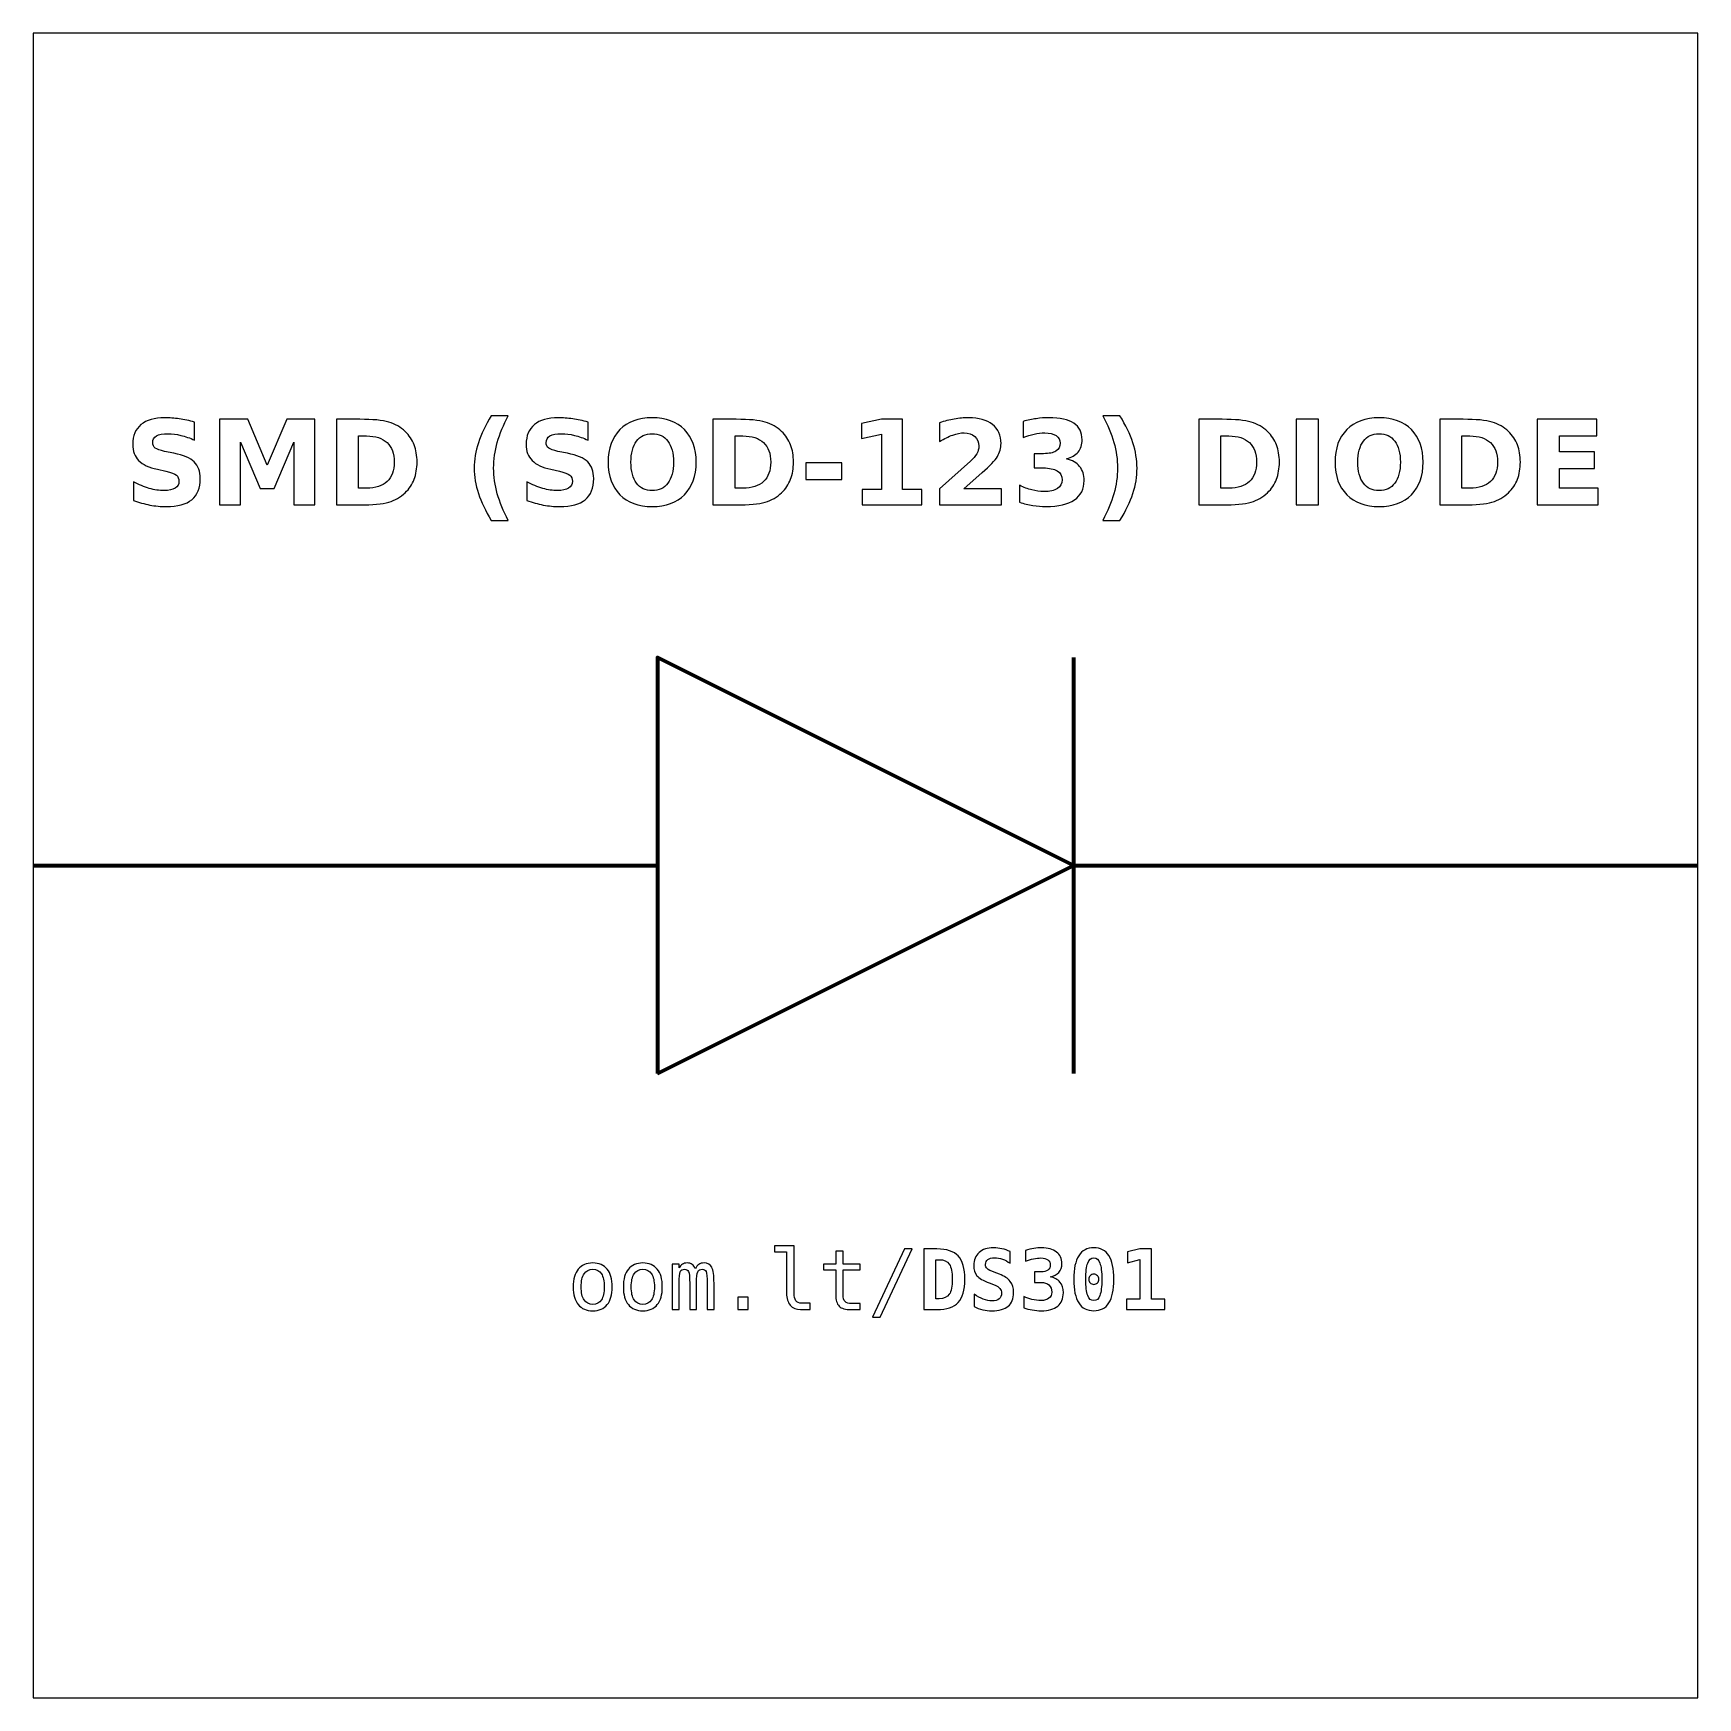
# Model space of a CAD drawing. Header units: centimetres. Extents: x -11.5 to -9.5, y -15.85 to -13.85.
import ezdxf

# ---------------------------------------------------------------- set-up
doc = ezdxf.new("R2010")
doc.units = ezdxf.units.CM
doc.header["$MEASUREMENT"] = 0
doc.layers.add('Layer 1', color=7, linetype='Continuous')

msp = doc.modelspace()

# ---------------------------------------------------------------- linework, layer by layer
at = {"layer": 'Layer 1', "color": 7}
msp.add_open_spline([(-11.5, -13.85), (-11.5, -13.85), (-9.5, -13.85), (-9.5, -13.85), (-9.5, -13.85), (-9.5, -13.85), (-9.5, -15.85), (-9.5, -15.85), (-9.5, -15.85), (-9.5, -15.85), (-11.5, -15.85), (-11.5, -15.85), (-11.5, -15.85), (-11.5, -15.85), (-11.5, -13.85), (-11.5, -13.85)], degree=3, knots=[0, 0, 0, 0, 0.25, 0.25, 0.25, 0.25, 0.5, 0.5, 0.5, 0.5, 0.75, 0.75, 0.75, 0.75, 1, 1, 1, 1], dxfattribs=at)
at = {"layer": 'Layer 1', "color": 250}
for points, knots in [([(-11.30613, -14.31709), (-11.30613, -14.31709), (-11.30613, -14.33884), (-11.30613, -14.33884), (-11.30613, -14.33884), (-11.31178, -14.33632), (-11.3173, -14.33442), (-11.32266, -14.33313), (-11.32266, -14.33313), (-11.32805, -14.33183), (-11.33313, -14.3312), (-11.3379, -14.3312), (-11.3379, -14.3312), (-11.34423, -14.3312), (-11.34893, -14.33207), (-11.35197, -14.33381), (-11.35197, -14.33381), (-11.355, -14.33557), (-11.35651, -14.33828), (-11.35651, -14.34195), (-11.35651, -14.34195), (-11.35651, -14.3447), (-11.3555, -14.34686), (-11.35345, -14.34839), (-11.35345, -14.34839), (-11.3514, -14.34992), (-11.34769, -14.35126), (-11.3423, -14.35236), (-11.3423, -14.35236), (-11.3423, -14.35236), (-11.33101, -14.35462), (-11.33101, -14.35462), (-11.33101, -14.35462), (-11.31956, -14.35693), (-11.31145, -14.36041), (-11.30663, -14.36511), (-11.30663, -14.36511), (-11.3018, -14.36979), (-11.29938, -14.37645), (-11.29938, -14.38508), (-11.29938, -14.38508), (-11.29938, -14.39644), (-11.30274, -14.40488), (-11.30947, -14.41041), (-11.30947, -14.41041), (-11.3162, -14.41593), (-11.32647, -14.41871), (-11.3403, -14.41871), (-11.3403, -14.41871), (-11.34684, -14.41871), (-11.35338, -14.4181), (-11.35994, -14.41685), (-11.35994, -14.41685), (-11.3665, -14.4156), (-11.37309, -14.41377), (-11.37965, -14.41135), (-11.37965, -14.41135), (-11.37965, -14.41135), (-11.37965, -14.38896), (-11.37965, -14.38896), (-11.37965, -14.38896), (-11.37309, -14.39244), (-11.36674, -14.39507), (-11.3606, -14.39684), (-11.3606, -14.39684), (-11.35446, -14.3986), (-11.34856, -14.39949), (-11.34287, -14.39949), (-11.34287, -14.39949), (-11.33708, -14.39949), (-11.33264, -14.39853), (-11.32956, -14.3966), (-11.32956, -14.3966), (-11.32647, -14.39467), (-11.32495, -14.39192), (-11.32495, -14.38832), (-11.32495, -14.38832), (-11.32495, -14.38512), (-11.32598, -14.38263), (-11.32807, -14.38089), (-11.32807, -14.38089), (-11.33017, -14.37915), (-11.33433, -14.37758), (-11.34059, -14.37621), (-11.34059, -14.37621), (-11.34059, -14.37621), (-11.35086, -14.37393), (-11.35086, -14.37393), (-11.35086, -14.37393), (-11.36114, -14.37172), (-11.36867, -14.36822), (-11.37342, -14.36339), (-11.37342, -14.36339), (-11.37817, -14.35857), (-11.38054, -14.35206), (-11.38054, -14.3439), (-11.38054, -14.3439), (-11.38054, -14.33364), (-11.37723, -14.32576), (-11.37062, -14.32026), (-11.37062, -14.32026), (-11.36401, -14.31473), (-11.35451, -14.31198), (-11.34209, -14.31198), (-11.34209, -14.31198), (-11.33645, -14.31198), (-11.33064, -14.31241), (-11.32466, -14.31325), (-11.32466, -14.31325), (-11.31869, -14.3141), (-11.31251, -14.31537), (-11.30613, -14.31709)], [0, 0, 0, 0, 0.0357143, 0.0357143, 0.0357143, 0.0357143, 0.0714286, 0.0714286, 0.0714286, 0.0714286, 0.1071429, 0.1071429, 0.1071429, 0.1071429, 0.1428571, 0.1428571, 0.1428571, 0.1428571, 0.1785714, 0.1785714, 0.1785714, 0.1785714, 0.2142857, 0.2142857, 0.2142857, 0.2142857, 0.25, 0.25, 0.25, 0.25, 0.2857143, 0.2857143, 0.2857143, 0.2857143, 0.3214286, 0.3214286, 0.3214286, 0.3214286, 0.3571429, 0.3571429, 0.3571429, 0.3571429, 0.3928571, 0.3928571, 0.3928571, 0.3928571, 0.4285714, 0.4285714, 0.4285714, 0.4285714, 0.4642857, 0.4642857, 0.4642857, 0.4642857, 0.5, 0.5, 0.5, 0.5, 0.5357143, 0.5357143, 0.5357143, 0.5357143, 0.5714286, 0.5714286, 0.5714286, 0.5714286, 0.6071429, 0.6071429, 0.6071429, 0.6071429, 0.6428571, 0.6428571, 0.6428571, 0.6428571, 0.6785714, 0.6785714, 0.6785714, 0.6785714, 0.7142857, 0.7142857, 0.7142857, 0.7142857, 0.75, 0.75, 0.75, 0.75, 0.7857143, 0.7857143, 0.7857143, 0.7857143, 0.8214286, 0.8214286, 0.8214286, 0.8214286, 0.8571429, 0.8571429, 0.8571429, 0.8571429, 0.8928571, 0.8928571, 0.8928571, 0.8928571, 0.9285714, 0.9285714, 0.9285714, 0.9285714, 0.9642857, 0.9642857, 0.9642857, 0.9642857, 1, 1, 1, 1]), ([(-11.2761, -14.31384), (-11.2761, -14.31384), (-11.24235, -14.31384), (-11.24235, -14.31384), (-11.24235, -14.31384), (-11.24235, -14.31384), (-11.2189, -14.3689), (-11.2189, -14.3689), (-11.2189, -14.3689), (-11.2189, -14.3689), (-11.19534, -14.31384), (-11.19534, -14.31384), (-11.19534, -14.31384), (-11.19534, -14.31384), (-11.16166, -14.31384), (-11.16166, -14.31384), (-11.16166, -14.31384), (-11.16166, -14.31384), (-11.16166, -14.41671), (-11.16166, -14.41671), (-11.16166, -14.41671), (-11.16166, -14.41671), (-11.18673, -14.41671), (-11.18673, -14.41671), (-11.18673, -14.41671), (-11.18673, -14.41671), (-11.18673, -14.34147), (-11.18673, -14.34147), (-11.18673, -14.34147), (-11.18673, -14.34147), (-11.21044, -14.39693), (-11.21044, -14.39693), (-11.21044, -14.39693), (-11.21044, -14.39693), (-11.22725, -14.39693), (-11.22725, -14.39693), (-11.22725, -14.39693), (-11.22725, -14.39693), (-11.25096, -14.34147), (-11.25096, -14.34147), (-11.25096, -14.34147), (-11.25096, -14.34147), (-11.25096, -14.41671), (-11.25096, -14.41671), (-11.25096, -14.41671), (-11.25096, -14.41671), (-11.2761, -14.41671), (-11.2761, -14.41671), (-11.2761, -14.41671), (-11.2761, -14.41671), (-11.2761, -14.31384), (-11.2761, -14.31384)], [0, 0, 0, 0, 0.0769231, 0.0769231, 0.0769231, 0.0769231, 0.1538462, 0.1538462, 0.1538462, 0.1538462, 0.2307692, 0.2307692, 0.2307692, 0.2307692, 0.3076923, 0.3076923, 0.3076923, 0.3076923, 0.3846154, 0.3846154, 0.3846154, 0.3846154, 0.4615385, 0.4615385, 0.4615385, 0.4615385, 0.5384615, 0.5384615, 0.5384615, 0.5384615, 0.6153846, 0.6153846, 0.6153846, 0.6153846, 0.6923077, 0.6923077, 0.6923077, 0.6923077, 0.7692308, 0.7692308, 0.7692308, 0.7692308, 0.8461538, 0.8461538, 0.8461538, 0.8461538, 0.9230769, 0.9230769, 0.9230769, 0.9230769, 1, 1, 1, 1]), ([(-11.13567, -14.31384), (-11.13567, -14.31384), (-11.10768, -14.31384), (-11.10768, -14.31384), (-11.10768, -14.31384), (-11.09207, -14.31384), (-11.08045, -14.31495), (-11.07281, -14.31718), (-11.07281, -14.31718), (-11.06516, -14.31941), (-11.0586, -14.32318), (-11.05312, -14.32852), (-11.05312, -14.32852), (-11.0483, -14.33315), (-11.04473, -14.33851), (-11.04237, -14.34458), (-11.04237, -14.34458), (-11.04005, -14.35062), (-11.03887, -14.35749), (-11.03887, -14.36518), (-11.03887, -14.36518), (-11.03887, -14.37294), (-11.04005, -14.37986), (-11.04237, -14.38595), (-11.04237, -14.38595), (-11.04473, -14.39204), (-11.0483, -14.3974), (-11.05312, -14.40203), (-11.05312, -14.40203), (-11.05865, -14.40737), (-11.06526, -14.41114), (-11.07297, -14.41337), (-11.07297, -14.41337), (-11.08069, -14.4156), (-11.09226, -14.41671), (-11.10768, -14.41671), (-11.10768, -14.41671), (-11.10768, -14.41671), (-11.13567, -14.41671), (-11.13567, -14.41671), (-11.13567, -14.41671), (-11.13567, -14.41671), (-11.13567, -14.31384), (-11.13567, -14.31384)], [0, 0, 0, 0, 0.0909091, 0.0909091, 0.0909091, 0.0909091, 0.1818182, 0.1818182, 0.1818182, 0.1818182, 0.2727273, 0.2727273, 0.2727273, 0.2727273, 0.3636364, 0.3636364, 0.3636364, 0.3636364, 0.4545455, 0.4545455, 0.4545455, 0.4545455, 0.5454545, 0.5454545, 0.5454545, 0.5454545, 0.6363636, 0.6363636, 0.6363636, 0.6363636, 0.7272727, 0.7272727, 0.7272727, 0.7272727, 0.8181818, 0.8181818, 0.8181818, 0.8181818, 0.9090909, 0.9090909, 0.9090909, 0.9090909, 1, 1, 1, 1]), ([(-10.92918, -14.43531), (-10.92918, -14.43531), (-10.94964, -14.43531), (-10.94964, -14.43531), (-10.94964, -14.43531), (-10.95667, -14.42398), (-10.96187, -14.41318), (-10.96521, -14.40295), (-10.96521, -14.40295), (-10.96857, -14.39274), (-10.97024, -14.38261), (-10.97024, -14.37254), (-10.97024, -14.37254), (-10.97024, -14.36248), (-10.96855, -14.35229), (-10.96519, -14.34199), (-10.96519, -14.34199), (-10.9618, -14.33167), (-10.95663, -14.3209), (-10.94964, -14.30963), (-10.94964, -14.30963), (-10.94964, -14.30963), (-10.92918, -14.30963), (-10.92918, -14.30963), (-10.92918, -14.30963), (-10.93506, -14.32052), (-10.93946, -14.33117), (-10.9424, -14.34157), (-10.9424, -14.34157), (-10.94534, -14.35196), (-10.94682, -14.36224), (-10.94682, -14.3724), (-10.94682, -14.3724), (-10.94682, -14.38256), (-10.94536, -14.39284), (-10.94245, -14.40328), (-10.94245, -14.40328), (-10.93953, -14.4137), (-10.93511, -14.42438), (-10.92918, -14.43531)], [0, 0, 0, 0, 0.1, 0.1, 0.1, 0.1, 0.2, 0.2, 0.2, 0.2, 0.3, 0.3, 0.3, 0.3, 0.4, 0.4, 0.4, 0.4, 0.5, 0.5, 0.5, 0.5, 0.6, 0.6, 0.6, 0.6, 0.7, 0.7, 0.7, 0.7, 0.8, 0.8, 0.8, 0.8, 0.9, 0.9, 0.9, 0.9, 1, 1, 1, 1]), ([(-10.83334, -14.31709), (-10.83334, -14.31709), (-10.83334, -14.33884), (-10.83334, -14.33884), (-10.83334, -14.33884), (-10.83899, -14.33632), (-10.84451, -14.33442), (-10.84987, -14.33313), (-10.84987, -14.33313), (-10.85526, -14.33183), (-10.86034, -14.3312), (-10.86511, -14.3312), (-10.86511, -14.3312), (-10.87144, -14.3312), (-10.87614, -14.33207), (-10.87918, -14.33381), (-10.87918, -14.33381), (-10.88221, -14.33557), (-10.88372, -14.33828), (-10.88372, -14.34195), (-10.88372, -14.34195), (-10.88372, -14.3447), (-10.88271, -14.34686), (-10.88066, -14.34839), (-10.88066, -14.34839), (-10.87861, -14.34992), (-10.8749, -14.35126), (-10.86951, -14.35236), (-10.86951, -14.35236), (-10.86951, -14.35236), (-10.85822, -14.35462), (-10.85822, -14.35462), (-10.85822, -14.35462), (-10.84677, -14.35693), (-10.83866, -14.36041), (-10.83384, -14.36511), (-10.83384, -14.36511), (-10.82901, -14.36979), (-10.82659, -14.37645), (-10.82659, -14.38508), (-10.82659, -14.38508), (-10.82659, -14.39644), (-10.82995, -14.40488), (-10.83668, -14.41041), (-10.83668, -14.41041), (-10.84341, -14.41593), (-10.85368, -14.41871), (-10.86751, -14.41871), (-10.86751, -14.41871), (-10.87405, -14.41871), (-10.88059, -14.4181), (-10.88715, -14.41685), (-10.88715, -14.41685), (-10.89371, -14.4156), (-10.9003, -14.41377), (-10.90686, -14.41135), (-10.90686, -14.41135), (-10.90686, -14.41135), (-10.90686, -14.38896), (-10.90686, -14.38896), (-10.90686, -14.38896), (-10.9003, -14.39244), (-10.89395, -14.39507), (-10.88781, -14.39684), (-10.88781, -14.39684), (-10.88167, -14.3986), (-10.87577, -14.39949), (-10.87008, -14.39949), (-10.87008, -14.39949), (-10.86429, -14.39949), (-10.85985, -14.39853), (-10.85677, -14.3966), (-10.85677, -14.3966), (-10.85368, -14.39467), (-10.85216, -14.39192), (-10.85216, -14.38832), (-10.85216, -14.38832), (-10.85216, -14.38512), (-10.85319, -14.38263), (-10.85528, -14.38089), (-10.85528, -14.38089), (-10.85738, -14.37915), (-10.86154, -14.37758), (-10.8678, -14.37621), (-10.8678, -14.37621), (-10.8678, -14.37621), (-10.87807, -14.37393), (-10.87807, -14.37393), (-10.87807, -14.37393), (-10.88835, -14.37172), (-10.89588, -14.36822), (-10.90063, -14.36339), (-10.90063, -14.36339), (-10.90538, -14.35857), (-10.90775, -14.35206), (-10.90775, -14.3439), (-10.90775, -14.3439), (-10.90775, -14.33364), (-10.90444, -14.32576), (-10.89783, -14.32026), (-10.89783, -14.32026), (-10.89122, -14.31473), (-10.88172, -14.31198), (-10.8693, -14.31198), (-10.8693, -14.31198), (-10.86366, -14.31198), (-10.85785, -14.31241), (-10.85187, -14.31325), (-10.85187, -14.31325), (-10.8459, -14.3141), (-10.83972, -14.31537), (-10.83334, -14.31709)], [0, 0, 0, 0, 0.0357143, 0.0357143, 0.0357143, 0.0357143, 0.0714286, 0.0714286, 0.0714286, 0.0714286, 0.1071429, 0.1071429, 0.1071429, 0.1071429, 0.1428571, 0.1428571, 0.1428571, 0.1428571, 0.1785714, 0.1785714, 0.1785714, 0.1785714, 0.2142857, 0.2142857, 0.2142857, 0.2142857, 0.25, 0.25, 0.25, 0.25, 0.2857143, 0.2857143, 0.2857143, 0.2857143, 0.3214286, 0.3214286, 0.3214286, 0.3214286, 0.3571429, 0.3571429, 0.3571429, 0.3571429, 0.3928571, 0.3928571, 0.3928571, 0.3928571, 0.4285714, 0.4285714, 0.4285714, 0.4285714, 0.4642857, 0.4642857, 0.4642857, 0.4642857, 0.5, 0.5, 0.5, 0.5, 0.5357143, 0.5357143, 0.5357143, 0.5357143, 0.5714286, 0.5714286, 0.5714286, 0.5714286, 0.6071429, 0.6071429, 0.6071429, 0.6071429, 0.6428571, 0.6428571, 0.6428571, 0.6428571, 0.6785714, 0.6785714, 0.6785714, 0.6785714, 0.7142857, 0.7142857, 0.7142857, 0.7142857, 0.75, 0.75, 0.75, 0.75, 0.7857143, 0.7857143, 0.7857143, 0.7857143, 0.8214286, 0.8214286, 0.8214286, 0.8214286, 0.8571429, 0.8571429, 0.8571429, 0.8571429, 0.8928571, 0.8928571, 0.8928571, 0.8928571, 0.9285714, 0.9285714, 0.9285714, 0.9285714, 0.9642857, 0.9642857, 0.9642857, 0.9642857, 1, 1, 1, 1]), ([(-10.75632, -14.31198), (-10.73979, -14.31198), (-10.72683, -14.31671), (-10.71747, -14.32619), (-10.71747, -14.32619), (-10.70809, -14.33564), (-10.70341, -14.34869), (-10.70341, -14.36537), (-10.70341, -14.36537), (-10.70341, -14.382), (-10.70809, -14.39505), (-10.71747, -14.4045), (-10.71747, -14.4045), (-10.72683, -14.41398), (-10.73979, -14.41871), (-10.75632, -14.41871), (-10.75632, -14.41871), (-10.77281, -14.41871), (-10.78574, -14.41398), (-10.79515, -14.4045), (-10.79515, -14.4045), (-10.80453, -14.39505), (-10.80924, -14.382), (-10.80924, -14.36537), (-10.80924, -14.36537), (-10.80924, -14.34869), (-10.80453, -14.33564), (-10.79515, -14.32619), (-10.79515, -14.32619), (-10.78574, -14.31671), (-10.77281, -14.31198), (-10.75632, -14.31198)], [0, 0, 0, 0, 0.125, 0.125, 0.125, 0.125, 0.25, 0.25, 0.25, 0.25, 0.375, 0.375, 0.375, 0.375, 0.5, 0.5, 0.5, 0.5, 0.625, 0.625, 0.625, 0.625, 0.75, 0.75, 0.75, 0.75, 0.875, 0.875, 0.875, 0.875, 1, 1, 1, 1]), ([(-10.68334, -14.31384), (-10.68334, -14.31384), (-10.65535, -14.31384), (-10.65535, -14.31384), (-10.65535, -14.31384), (-10.63974, -14.31384), (-10.62812, -14.31495), (-10.62048, -14.31718), (-10.62048, -14.31718), (-10.61283, -14.31941), (-10.60627, -14.32318), (-10.60079, -14.32852), (-10.60079, -14.32852), (-10.59597, -14.33315), (-10.5924, -14.33851), (-10.59004, -14.34458), (-10.59004, -14.34458), (-10.58772, -14.35062), (-10.58654, -14.35749), (-10.58654, -14.36518), (-10.58654, -14.36518), (-10.58654, -14.37294), (-10.58772, -14.37986), (-10.59004, -14.38595), (-10.59004, -14.38595), (-10.5924, -14.39204), (-10.59597, -14.3974), (-10.60079, -14.40203), (-10.60079, -14.40203), (-10.60632, -14.40737), (-10.61293, -14.41114), (-10.62064, -14.41337), (-10.62064, -14.41337), (-10.62836, -14.4156), (-10.63993, -14.41671), (-10.65535, -14.41671), (-10.65535, -14.41671), (-10.65535, -14.41671), (-10.68334, -14.41671), (-10.68334, -14.41671), (-10.68334, -14.41671), (-10.68334, -14.41671), (-10.68334, -14.31384), (-10.68334, -14.31384)], [0, 0, 0, 0, 0.0909091, 0.0909091, 0.0909091, 0.0909091, 0.1818182, 0.1818182, 0.1818182, 0.1818182, 0.2727273, 0.2727273, 0.2727273, 0.2727273, 0.3636364, 0.3636364, 0.3636364, 0.3636364, 0.4545455, 0.4545455, 0.4545455, 0.4545455, 0.5454545, 0.5454545, 0.5454545, 0.5454545, 0.6363636, 0.6363636, 0.6363636, 0.6363636, 0.7272727, 0.7272727, 0.7272727, 0.7272727, 0.8181818, 0.8181818, 0.8181818, 0.8181818, 0.9090909, 0.9090909, 0.9090909, 0.9090909, 1, 1, 1, 1]), ([(-10.50409, -14.39839), (-10.50409, -14.39839), (-10.48066, -14.39839), (-10.48066, -14.39839), (-10.48066, -14.39839), (-10.48066, -14.39839), (-10.48066, -14.3319), (-10.48066, -14.3319), (-10.48066, -14.3319), (-10.48066, -14.3319), (-10.5047, -14.33687), (-10.5047, -14.33687), (-10.5047, -14.33687), (-10.5047, -14.33687), (-10.5047, -14.3188), (-10.5047, -14.3188), (-10.5047, -14.3188), (-10.5047, -14.3188), (-10.4808, -14.31384), (-10.4808, -14.31384), (-10.4808, -14.31384), (-10.4808, -14.31384), (-10.45559, -14.31384), (-10.45559, -14.31384), (-10.45559, -14.31384), (-10.45559, -14.31384), (-10.45559, -14.39839), (-10.45559, -14.39839), (-10.45559, -14.39839), (-10.45559, -14.39839), (-10.43217, -14.39839), (-10.43217, -14.39839), (-10.43217, -14.39839), (-10.43217, -14.39839), (-10.43217, -14.41671), (-10.43217, -14.41671), (-10.43217, -14.41671), (-10.43217, -14.41671), (-10.50409, -14.41671), (-10.50409, -14.41671), (-10.50409, -14.41671), (-10.50409, -14.41671), (-10.50409, -14.39839), (-10.50409, -14.39839)], [0, 0, 0, 0, 0.0909091, 0.0909091, 0.0909091, 0.0909091, 0.1818182, 0.1818182, 0.1818182, 0.1818182, 0.2727273, 0.2727273, 0.2727273, 0.2727273, 0.3636364, 0.3636364, 0.3636364, 0.3636364, 0.4545455, 0.4545455, 0.4545455, 0.4545455, 0.5454545, 0.5454545, 0.5454545, 0.5454545, 0.6363636, 0.6363636, 0.6363636, 0.6363636, 0.7272727, 0.7272727, 0.7272727, 0.7272727, 0.8181818, 0.8181818, 0.8181818, 0.8181818, 0.9090909, 0.9090909, 0.9090909, 0.9090909, 1, 1, 1, 1]), ([(-10.38177, -14.39721), (-10.38177, -14.39721), (-10.33649, -14.39721), (-10.33649, -14.39721), (-10.33649, -14.39721), (-10.33649, -14.39721), (-10.33649, -14.41671), (-10.33649, -14.41671), (-10.33649, -14.41671), (-10.33649, -14.41671), (-10.41126, -14.41671), (-10.41126, -14.41671), (-10.41126, -14.41671), (-10.41126, -14.41671), (-10.41126, -14.39721), (-10.41126, -14.39721), (-10.41126, -14.39721), (-10.41126, -14.39721), (-10.3737, -14.36408), (-10.3737, -14.36408), (-10.3737, -14.36408), (-10.37034, -14.36104), (-10.36787, -14.35808), (-10.36627, -14.35519), (-10.36627, -14.35519), (-10.36465, -14.35229), (-10.36385, -14.34928), (-10.36385, -14.34615), (-10.36385, -14.34615), (-10.36385, -14.34133), (-10.36547, -14.33745), (-10.36871, -14.33451), (-10.36871, -14.33451), (-10.37194, -14.33157), (-10.37624, -14.33012), (-10.38163, -14.33012), (-10.38163, -14.33012), (-10.38576, -14.33012), (-10.39028, -14.33101), (-10.3952, -14.33277), (-10.3952, -14.33277), (-10.40011, -14.33454), (-10.40538, -14.33717), (-10.41098, -14.34065), (-10.41098, -14.34065), (-10.41098, -14.34065), (-10.41098, -14.31805), (-10.41098, -14.31805), (-10.41098, -14.31805), (-10.405, -14.31608), (-10.3991, -14.31457), (-10.39327, -14.31354), (-10.39327, -14.31354), (-10.38743, -14.3125), (-10.38172, -14.31198), (-10.3761, -14.31198), (-10.3761, -14.31198), (-10.3638, -14.31198), (-10.35423, -14.31469), (-10.34741, -14.32012), (-10.34741, -14.32012), (-10.34059, -14.32553), (-10.33718, -14.33308), (-10.33718, -14.34279), (-10.33718, -14.34279), (-10.33718, -14.34839), (-10.33863, -14.35361), (-10.34153, -14.35846), (-10.34153, -14.35846), (-10.34442, -14.3633), (-10.35051, -14.36979), (-10.35978, -14.37793), (-10.35978, -14.37793), (-10.35978, -14.37793), (-10.38177, -14.39721), (-10.38177, -14.39721)], [0, 0, 0, 0, 0.0526316, 0.0526316, 0.0526316, 0.0526316, 0.1052632, 0.1052632, 0.1052632, 0.1052632, 0.1578947, 0.1578947, 0.1578947, 0.1578947, 0.2105263, 0.2105263, 0.2105263, 0.2105263, 0.2631579, 0.2631579, 0.2631579, 0.2631579, 0.3157895, 0.3157895, 0.3157895, 0.3157895, 0.3684211, 0.3684211, 0.3684211, 0.3684211, 0.4210526, 0.4210526, 0.4210526, 0.4210526, 0.4736842, 0.4736842, 0.4736842, 0.4736842, 0.5263158, 0.5263158, 0.5263158, 0.5263158, 0.5789474, 0.5789474, 0.5789474, 0.5789474, 0.6315789, 0.6315789, 0.6315789, 0.6315789, 0.6842105, 0.6842105, 0.6842105, 0.6842105, 0.7368421, 0.7368421, 0.7368421, 0.7368421, 0.7894737, 0.7894737, 0.7894737, 0.7894737, 0.8421053, 0.8421053, 0.8421053, 0.8421053, 0.8947368, 0.8947368, 0.8947368, 0.8947368, 0.9473684, 0.9473684, 0.9473684, 0.9473684, 1, 1, 1, 1]), ([(-10.25851, -14.36123), (-10.25159, -14.36302), (-10.2463, -14.36615), (-10.2427, -14.37057), (-10.2427, -14.37057), (-10.2391, -14.37501), (-10.23729, -14.38063), (-10.23729, -14.38748), (-10.23729, -14.38748), (-10.23729, -14.39768), (-10.2412, -14.40544), (-10.249, -14.41076), (-10.249, -14.41076), (-10.25681, -14.41605), (-10.2682, -14.41871), (-10.28318, -14.41871), (-10.28318, -14.41871), (-10.28847, -14.41871), (-10.29376, -14.41829), (-10.29908, -14.41744), (-10.29908, -14.41744), (-10.30437, -14.41659), (-10.30961, -14.4153), (-10.31481, -14.41361), (-10.31481, -14.41361), (-10.31481, -14.41361), (-10.31481, -14.39314), (-10.31481, -14.39314), (-10.31481, -14.39314), (-10.30985, -14.39561), (-10.30493, -14.3975), (-10.30004, -14.39877), (-10.30004, -14.39877), (-10.29515, -14.40001), (-10.29033, -14.40065), (-10.2856, -14.40065), (-10.2856, -14.40065), (-10.27857, -14.40065), (-10.27318, -14.39942), (-10.26944, -14.397), (-10.26944, -14.397), (-10.2657, -14.39456), (-10.26382, -14.39108), (-10.26382, -14.38651), (-10.26382, -14.38651), (-10.26382, -14.38183), (-10.26575, -14.37828), (-10.26958, -14.37588), (-10.26958, -14.37588), (-10.27342, -14.37346), (-10.27908, -14.37226), (-10.28656, -14.37226), (-10.28656, -14.37226), (-10.28656, -14.37226), (-10.29717, -14.37226), (-10.29717, -14.37226), (-10.29717, -14.37226), (-10.29717, -14.37226), (-10.29717, -14.35516), (-10.29717, -14.35516), (-10.29717, -14.35516), (-10.29717, -14.35516), (-10.28602, -14.35516), (-10.28602, -14.35516), (-10.28602, -14.35516), (-10.27934, -14.35516), (-10.2744, -14.35413), (-10.27114, -14.35203), (-10.27114, -14.35203), (-10.26787, -14.34994), (-10.26624, -14.34677), (-10.26624, -14.34251), (-10.26624, -14.34251), (-10.26624, -14.33856), (-10.26782, -14.3355), (-10.27099, -14.33336), (-10.27099, -14.33336), (-10.27417, -14.3312), (-10.27864, -14.33012), (-10.28442, -14.33012), (-10.28442, -14.33012), (-10.2887, -14.33012), (-10.29301, -14.33059), (-10.29738, -14.33155), (-10.29738, -14.33155), (-10.30173, -14.33251), (-10.30606, -14.33395), (-10.31039, -14.33583), (-10.31039, -14.33583), (-10.31039, -14.33583), (-10.31039, -14.3164), (-10.31039, -14.3164), (-10.31039, -14.3164), (-10.30514, -14.31492), (-10.29997, -14.31382), (-10.29482, -14.31309), (-10.29482, -14.31309), (-10.28967, -14.31236), (-10.28464, -14.31198), (-10.27967, -14.31198), (-10.27967, -14.31198), (-10.26631, -14.31198), (-10.2563, -14.31417), (-10.24966, -14.31857), (-10.24966, -14.31857), (-10.24303, -14.32294), (-10.23972, -14.32955), (-10.23972, -14.33837), (-10.23972, -14.33837), (-10.23972, -14.34437), (-10.24129, -14.34931), (-10.24447, -14.35314), (-10.24447, -14.35314), (-10.24764, -14.35697), (-10.25232, -14.35968), (-10.25851, -14.36123)], [0, 0, 0, 0, 0.0344828, 0.0344828, 0.0344828, 0.0344828, 0.0689655, 0.0689655, 0.0689655, 0.0689655, 0.1034483, 0.1034483, 0.1034483, 0.1034483, 0.137931, 0.137931, 0.137931, 0.137931, 0.1724138, 0.1724138, 0.1724138, 0.1724138, 0.2068966, 0.2068966, 0.2068966, 0.2068966, 0.2413793, 0.2413793, 0.2413793, 0.2413793, 0.2758621, 0.2758621, 0.2758621, 0.2758621, 0.3103448, 0.3103448, 0.3103448, 0.3103448, 0.3448276, 0.3448276, 0.3448276, 0.3448276, 0.3793103, 0.3793103, 0.3793103, 0.3793103, 0.4137931, 0.4137931, 0.4137931, 0.4137931, 0.4482759, 0.4482759, 0.4482759, 0.4482759, 0.4827586, 0.4827586, 0.4827586, 0.4827586, 0.5172414, 0.5172414, 0.5172414, 0.5172414, 0.5517241, 0.5517241, 0.5517241, 0.5517241, 0.5862069, 0.5862069, 0.5862069, 0.5862069, 0.6206897, 0.6206897, 0.6206897, 0.6206897, 0.6551724, 0.6551724, 0.6551724, 0.6551724, 0.6896552, 0.6896552, 0.6896552, 0.6896552, 0.7241379, 0.7241379, 0.7241379, 0.7241379, 0.7586207, 0.7586207, 0.7586207, 0.7586207, 0.7931034, 0.7931034, 0.7931034, 0.7931034, 0.8275862, 0.8275862, 0.8275862, 0.8275862, 0.862069, 0.862069, 0.862069, 0.862069, 0.8965517, 0.8965517, 0.8965517, 0.8965517, 0.9310345, 0.9310345, 0.9310345, 0.9310345, 0.9655172, 0.9655172, 0.9655172, 0.9655172, 1, 1, 1, 1]), ([(-10.21476, -14.43531), (-10.20888, -14.42438), (-10.20446, -14.4137), (-10.20152, -14.40328), (-10.20152, -14.40328), (-10.19858, -14.39284), (-10.19712, -14.38256), (-10.19712, -14.3724), (-10.19712, -14.3724), (-10.19712, -14.36224), (-10.19858, -14.35196), (-10.20152, -14.34157), (-10.20152, -14.34157), (-10.20446, -14.33117), (-10.20888, -14.32052), (-10.21476, -14.30963), (-10.21476, -14.30963), (-10.21476, -14.30963), (-10.1943, -14.30963), (-10.1943, -14.30963), (-10.1943, -14.30963), (-10.18732, -14.3209), (-10.18214, -14.33167), (-10.17875, -14.34199), (-10.17875, -14.34199), (-10.17539, -14.35229), (-10.1737, -14.36248), (-10.1737, -14.37254), (-10.1737, -14.37254), (-10.1737, -14.38261), (-10.17537, -14.39274), (-10.17873, -14.40295), (-10.17873, -14.40295), (-10.18207, -14.41318), (-10.18727, -14.42398), (-10.1943, -14.43531), (-10.1943, -14.43531), (-10.1943, -14.43531), (-10.21476, -14.43531), (-10.21476, -14.43531)], [0, 0, 0, 0, 0.1, 0.1, 0.1, 0.1, 0.2, 0.2, 0.2, 0.2, 0.3, 0.3, 0.3, 0.3, 0.4, 0.4, 0.4, 0.4, 0.5, 0.5, 0.5, 0.5, 0.6, 0.6, 0.6, 0.6, 0.7, 0.7, 0.7, 0.7, 0.8, 0.8, 0.8, 0.8, 0.9, 0.9, 0.9, 0.9, 1, 1, 1, 1]), ([(-10.09947, -14.31384), (-10.09947, -14.31384), (-10.07148, -14.31384), (-10.07148, -14.31384), (-10.07148, -14.31384), (-10.05587, -14.31384), (-10.04425, -14.31495), (-10.03661, -14.31718), (-10.03661, -14.31718), (-10.02896, -14.31941), (-10.0224, -14.32318), (-10.01692, -14.32852), (-10.01692, -14.32852), (-10.0121, -14.33315), (-10.00853, -14.33851), (-10.00617, -14.34458), (-10.00617, -14.34458), (-10.00385, -14.35062), (-10.00267, -14.35749), (-10.00267, -14.36518), (-10.00267, -14.36518), (-10.00267, -14.37294), (-10.00385, -14.37986), (-10.00617, -14.38595), (-10.00617, -14.38595), (-10.00853, -14.39204), (-10.0121, -14.3974), (-10.01692, -14.40203), (-10.01692, -14.40203), (-10.02245, -14.40737), (-10.02906, -14.41114), (-10.03677, -14.41337), (-10.03677, -14.41337), (-10.04449, -14.4156), (-10.05606, -14.41671), (-10.07148, -14.41671), (-10.07148, -14.41671), (-10.07148, -14.41671), (-10.09947, -14.41671), (-10.09947, -14.41671), (-10.09947, -14.41671), (-10.09947, -14.41671), (-10.09947, -14.31384), (-10.09947, -14.31384)], [0, 0, 0, 0, 0.0909091, 0.0909091, 0.0909091, 0.0909091, 0.1818182, 0.1818182, 0.1818182, 0.1818182, 0.2727273, 0.2727273, 0.2727273, 0.2727273, 0.3636364, 0.3636364, 0.3636364, 0.3636364, 0.4545455, 0.4545455, 0.4545455, 0.4545455, 0.5454545, 0.5454545, 0.5454545, 0.5454545, 0.6363636, 0.6363636, 0.6363636, 0.6363636, 0.7272727, 0.7272727, 0.7272727, 0.7272727, 0.8181818, 0.8181818, 0.8181818, 0.8181818, 0.9090909, 0.9090909, 0.9090909, 0.9090909, 1, 1, 1, 1]), ([(-9.98235, -14.31384), (-9.98235, -14.31384), (-9.95582, -14.31384), (-9.95582, -14.31384), (-9.95582, -14.31384), (-9.95582, -14.31384), (-9.95582, -14.41671), (-9.95582, -14.41671), (-9.95582, -14.41671), (-9.95582, -14.41671), (-9.98235, -14.41671), (-9.98235, -14.41671), (-9.98235, -14.41671), (-9.98235, -14.41671), (-9.98235, -14.31384), (-9.98235, -14.31384)], [0, 0, 0, 0, 0.25, 0.25, 0.25, 0.25, 0.5, 0.5, 0.5, 0.5, 0.75, 0.75, 0.75, 0.75, 1, 1, 1, 1]), ([(-9.88287, -14.31198), (-9.86634, -14.31198), (-9.85338, -14.31671), (-9.84402, -14.32619), (-9.84402, -14.32619), (-9.83464, -14.33564), (-9.82996, -14.34869), (-9.82996, -14.36537), (-9.82996, -14.36537), (-9.82996, -14.382), (-9.83464, -14.39505), (-9.84402, -14.4045), (-9.84402, -14.4045), (-9.85338, -14.41398), (-9.86634, -14.41871), (-9.88287, -14.41871), (-9.88287, -14.41871), (-9.89936, -14.41871), (-9.91229, -14.41398), (-9.9217, -14.4045), (-9.9217, -14.4045), (-9.93108, -14.39505), (-9.93579, -14.382), (-9.93579, -14.36537), (-9.93579, -14.36537), (-9.93579, -14.34869), (-9.93108, -14.33564), (-9.9217, -14.32619), (-9.9217, -14.32619), (-9.91229, -14.31671), (-9.89936, -14.31198), (-9.88287, -14.31198)], [0, 0, 0, 0, 0.125, 0.125, 0.125, 0.125, 0.25, 0.25, 0.25, 0.25, 0.375, 0.375, 0.375, 0.375, 0.5, 0.5, 0.5, 0.5, 0.625, 0.625, 0.625, 0.625, 0.75, 0.75, 0.75, 0.75, 0.875, 0.875, 0.875, 0.875, 1, 1, 1, 1]), ([(-9.80989, -14.31384), (-9.80989, -14.31384), (-9.7819, -14.31384), (-9.7819, -14.31384), (-9.7819, -14.31384), (-9.76629, -14.31384), (-9.75467, -14.31495), (-9.74703, -14.31718), (-9.74703, -14.31718), (-9.73938, -14.31941), (-9.73282, -14.32318), (-9.72734, -14.32852), (-9.72734, -14.32852), (-9.72252, -14.33315), (-9.71895, -14.33851), (-9.71659, -14.34458), (-9.71659, -14.34458), (-9.71427, -14.35062), (-9.71309, -14.35749), (-9.71309, -14.36518), (-9.71309, -14.36518), (-9.71309, -14.37294), (-9.71427, -14.37986), (-9.71659, -14.38595), (-9.71659, -14.38595), (-9.71895, -14.39204), (-9.72252, -14.3974), (-9.72734, -14.40203), (-9.72734, -14.40203), (-9.73287, -14.40737), (-9.73948, -14.41114), (-9.74719, -14.41337), (-9.74719, -14.41337), (-9.75491, -14.4156), (-9.76648, -14.41671), (-9.7819, -14.41671), (-9.7819, -14.41671), (-9.7819, -14.41671), (-9.80989, -14.41671), (-9.80989, -14.41671), (-9.80989, -14.41671), (-9.80989, -14.41671), (-9.80989, -14.31384), (-9.80989, -14.31384)], [0, 0, 0, 0, 0.0909091, 0.0909091, 0.0909091, 0.0909091, 0.1818182, 0.1818182, 0.1818182, 0.1818182, 0.2727273, 0.2727273, 0.2727273, 0.2727273, 0.3636364, 0.3636364, 0.3636364, 0.3636364, 0.4545455, 0.4545455, 0.4545455, 0.4545455, 0.5454545, 0.5454545, 0.5454545, 0.5454545, 0.6363636, 0.6363636, 0.6363636, 0.6363636, 0.7272727, 0.7272727, 0.7272727, 0.7272727, 0.8181818, 0.8181818, 0.8181818, 0.8181818, 0.9090909, 0.9090909, 0.9090909, 0.9090909, 1, 1, 1, 1]), ([(-9.69277, -14.31384), (-9.69277, -14.31384), (-9.62118, -14.31384), (-9.62118, -14.31384), (-9.62118, -14.31384), (-9.62118, -14.31384), (-9.62118, -14.3339), (-9.62118, -14.3339), (-9.62118, -14.3339), (-9.62118, -14.3339), (-9.66624, -14.3339), (-9.66624, -14.3339), (-9.66624, -14.3339), (-9.66624, -14.3339), (-9.66624, -14.35305), (-9.66624, -14.35305), (-9.66624, -14.35305), (-9.66624, -14.35305), (-9.62389, -14.35305), (-9.62389, -14.35305), (-9.62389, -14.35305), (-9.62389, -14.35305), (-9.62389, -14.37311), (-9.62389, -14.37311), (-9.62389, -14.37311), (-9.62389, -14.37311), (-9.66624, -14.37311), (-9.66624, -14.37311), (-9.66624, -14.37311), (-9.66624, -14.37311), (-9.66624, -14.39665), (-9.66624, -14.39665), (-9.66624, -14.39665), (-9.66624, -14.39665), (-9.61968, -14.39665), (-9.61968, -14.39665), (-9.61968, -14.39665), (-9.61968, -14.39665), (-9.61968, -14.41671), (-9.61968, -14.41671), (-9.61968, -14.41671), (-9.61968, -14.41671), (-9.69277, -14.41671), (-9.69277, -14.41671), (-9.69277, -14.41671), (-9.69277, -14.41671), (-9.69277, -14.31384), (-9.69277, -14.31384)], [0, 0, 0, 0, 0.0833333, 0.0833333, 0.0833333, 0.0833333, 0.1666667, 0.1666667, 0.1666667, 0.1666667, 0.25, 0.25, 0.25, 0.25, 0.3333333, 0.3333333, 0.3333333, 0.3333333, 0.4166667, 0.4166667, 0.4166667, 0.4166667, 0.5, 0.5, 0.5, 0.5, 0.5833333, 0.5833333, 0.5833333, 0.5833333, 0.6666667, 0.6666667, 0.6666667, 0.6666667, 0.75, 0.75, 0.75, 0.75, 0.8333333, 0.8333333, 0.8333333, 0.8333333, 0.9166667, 0.9166667, 0.9166667, 0.9166667, 1, 1, 1, 1]), ([(-11.10914, -14.3339), (-11.10914, -14.3339), (-11.10914, -14.39665), (-11.10914, -14.39665), (-11.10914, -14.39665), (-11.10914, -14.39665), (-11.09964, -14.39665), (-11.09964, -14.39665), (-11.09964, -14.39665), (-11.0888, -14.39665), (-11.08052, -14.39397), (-11.07481, -14.38858), (-11.07481, -14.38858), (-11.06909, -14.38322), (-11.06622, -14.37541), (-11.06622, -14.36518), (-11.06622, -14.36518), (-11.06622, -14.35497), (-11.06907, -14.34721), (-11.07476, -14.3419), (-11.07476, -14.3419), (-11.08045, -14.33656), (-11.08875, -14.3339), (-11.09964, -14.3339), (-11.09964, -14.3339), (-11.09964, -14.3339), (-11.10914, -14.3339), (-11.10914, -14.3339)], [0, 0, 0, 0, 0.1428571, 0.1428571, 0.1428571, 0.1428571, 0.2857143, 0.2857143, 0.2857143, 0.2857143, 0.4285714, 0.4285714, 0.4285714, 0.4285714, 0.5714286, 0.5714286, 0.5714286, 0.5714286, 0.7142857, 0.7142857, 0.7142857, 0.7142857, 0.8571429, 0.8571429, 0.8571429, 0.8571429, 1, 1, 1, 1]), ([(-10.75632, -14.3312), (-10.76441, -14.3312), (-10.77067, -14.33418), (-10.77514, -14.34016), (-10.77514, -14.34016), (-10.77958, -14.34613), (-10.78182, -14.35453), (-10.78182, -14.36537), (-10.78182, -14.36537), (-10.78182, -14.37619), (-10.77958, -14.38456), (-10.77514, -14.39053), (-10.77514, -14.39053), (-10.77067, -14.39651), (-10.76441, -14.39949), (-10.75632, -14.39949), (-10.75632, -14.39949), (-10.74818, -14.39949), (-10.74191, -14.39651), (-10.73744, -14.39053), (-10.73744, -14.39053), (-10.73299, -14.38456), (-10.73076, -14.37619), (-10.73076, -14.36537), (-10.73076, -14.36537), (-10.73076, -14.35453), (-10.73299, -14.34613), (-10.73744, -14.34016), (-10.73744, -14.34016), (-10.74191, -14.33418), (-10.74818, -14.3312), (-10.75632, -14.3312)], [0, 0, 0, 0, 0.125, 0.125, 0.125, 0.125, 0.25, 0.25, 0.25, 0.25, 0.375, 0.375, 0.375, 0.375, 0.5, 0.5, 0.5, 0.5, 0.625, 0.625, 0.625, 0.625, 0.75, 0.75, 0.75, 0.75, 0.875, 0.875, 0.875, 0.875, 1, 1, 1, 1]), ([(-10.65681, -14.3339), (-10.65681, -14.3339), (-10.65681, -14.39665), (-10.65681, -14.39665), (-10.65681, -14.39665), (-10.65681, -14.39665), (-10.64731, -14.39665), (-10.64731, -14.39665), (-10.64731, -14.39665), (-10.63647, -14.39665), (-10.62819, -14.39397), (-10.62248, -14.38858), (-10.62248, -14.38858), (-10.61676, -14.38322), (-10.61389, -14.37541), (-10.61389, -14.36518), (-10.61389, -14.36518), (-10.61389, -14.35497), (-10.61674, -14.34721), (-10.62243, -14.3419), (-10.62243, -14.3419), (-10.62812, -14.33656), (-10.63642, -14.3339), (-10.64731, -14.3339), (-10.64731, -14.3339), (-10.64731, -14.3339), (-10.65681, -14.3339), (-10.65681, -14.3339)], [0, 0, 0, 0, 0.1428571, 0.1428571, 0.1428571, 0.1428571, 0.2857143, 0.2857143, 0.2857143, 0.2857143, 0.4285714, 0.4285714, 0.4285714, 0.4285714, 0.5714286, 0.5714286, 0.5714286, 0.5714286, 0.7142857, 0.7142857, 0.7142857, 0.7142857, 0.8571429, 0.8571429, 0.8571429, 0.8571429, 1, 1, 1, 1]), ([(-10.07294, -14.3339), (-10.07294, -14.3339), (-10.07294, -14.39665), (-10.07294, -14.39665), (-10.07294, -14.39665), (-10.07294, -14.39665), (-10.06344, -14.39665), (-10.06344, -14.39665), (-10.06344, -14.39665), (-10.0526, -14.39665), (-10.04432, -14.39397), (-10.03861, -14.38858), (-10.03861, -14.38858), (-10.03289, -14.38322), (-10.03002, -14.37541), (-10.03002, -14.36518), (-10.03002, -14.36518), (-10.03002, -14.35497), (-10.03287, -14.34721), (-10.03856, -14.3419), (-10.03856, -14.3419), (-10.04425, -14.33656), (-10.05255, -14.3339), (-10.06344, -14.3339), (-10.06344, -14.3339), (-10.06344, -14.3339), (-10.07294, -14.3339), (-10.07294, -14.3339)], [0, 0, 0, 0, 0.1428571, 0.1428571, 0.1428571, 0.1428571, 0.2857143, 0.2857143, 0.2857143, 0.2857143, 0.4285714, 0.4285714, 0.4285714, 0.4285714, 0.5714286, 0.5714286, 0.5714286, 0.5714286, 0.7142857, 0.7142857, 0.7142857, 0.7142857, 0.8571429, 0.8571429, 0.8571429, 0.8571429, 1, 1, 1, 1]), ([(-9.88287, -14.3312), (-9.89096, -14.3312), (-9.89722, -14.33418), (-9.90169, -14.34016), (-9.90169, -14.34016), (-9.90613, -14.34613), (-9.90837, -14.35453), (-9.90837, -14.36537), (-9.90837, -14.36537), (-9.90837, -14.37619), (-9.90613, -14.38456), (-9.90169, -14.39053), (-9.90169, -14.39053), (-9.89722, -14.39651), (-9.89096, -14.39949), (-9.88287, -14.39949), (-9.88287, -14.39949), (-9.87473, -14.39949), (-9.86846, -14.39651), (-9.86399, -14.39053), (-9.86399, -14.39053), (-9.85954, -14.38456), (-9.85731, -14.37619), (-9.85731, -14.36537), (-9.85731, -14.36537), (-9.85731, -14.35453), (-9.85954, -14.34613), (-9.86399, -14.34016), (-9.86399, -14.34016), (-9.86846, -14.33418), (-9.87473, -14.3312), (-9.88287, -14.3312)], [0, 0, 0, 0, 0.125, 0.125, 0.125, 0.125, 0.25, 0.25, 0.25, 0.25, 0.375, 0.375, 0.375, 0.375, 0.5, 0.5, 0.5, 0.5, 0.625, 0.625, 0.625, 0.625, 0.75, 0.75, 0.75, 0.75, 0.875, 0.875, 0.875, 0.875, 1, 1, 1, 1]), ([(-9.78336, -14.3339), (-9.78336, -14.3339), (-9.78336, -14.39665), (-9.78336, -14.39665), (-9.78336, -14.39665), (-9.78336, -14.39665), (-9.77386, -14.39665), (-9.77386, -14.39665), (-9.77386, -14.39665), (-9.76302, -14.39665), (-9.75474, -14.39397), (-9.74903, -14.38858), (-9.74903, -14.38858), (-9.74331, -14.38322), (-9.74044, -14.37541), (-9.74044, -14.36518), (-9.74044, -14.36518), (-9.74044, -14.35497), (-9.74329, -14.34721), (-9.74898, -14.3419), (-9.74898, -14.3419), (-9.75467, -14.33656), (-9.76297, -14.3339), (-9.77386, -14.3339), (-9.77386, -14.3339), (-9.77386, -14.3339), (-9.78336, -14.3339), (-9.78336, -14.3339)], [0, 0, 0, 0, 0.1428571, 0.1428571, 0.1428571, 0.1428571, 0.2857143, 0.2857143, 0.2857143, 0.2857143, 0.4285714, 0.4285714, 0.4285714, 0.4285714, 0.5714286, 0.5714286, 0.5714286, 0.5714286, 0.7142857, 0.7142857, 0.7142857, 0.7142857, 0.8571429, 0.8571429, 0.8571429, 0.8571429, 1, 1, 1, 1]), ([(-10.57154, -14.36608), (-10.57154, -14.36608), (-10.52826, -14.36608), (-10.52826, -14.36608), (-10.52826, -14.36608), (-10.52826, -14.36608), (-10.52826, -14.38614), (-10.52826, -14.38614), (-10.52826, -14.38614), (-10.52826, -14.38614), (-10.57154, -14.38614), (-10.57154, -14.38614), (-10.57154, -14.38614), (-10.57154, -14.38614), (-10.57154, -14.36608), (-10.57154, -14.36608)], [0, 0, 0, 0, 0.25, 0.25, 0.25, 0.25, 0.5, 0.5, 0.5, 0.5, 0.75, 0.75, 0.75, 0.75, 1, 1, 1, 1]), ([(-10.58583, -15.3638), (-10.58583, -15.36784), (-10.58509, -15.37087), (-10.58361, -15.37292), (-10.58361, -15.37292), (-10.58213, -15.37497), (-10.57994, -15.376), (-10.57704, -15.376), (-10.57704, -15.376), (-10.57704, -15.376), (-10.56654, -15.376), (-10.56654, -15.376), (-10.56654, -15.376), (-10.56654, -15.376), (-10.56654, -15.38362), (-10.56654, -15.38362), (-10.56654, -15.38362), (-10.56654, -15.38362), (-10.57791, -15.38362), (-10.57791, -15.38362), (-10.57791, -15.38362), (-10.58329, -15.38362), (-10.58744, -15.38189), (-10.59039, -15.37844), (-10.59039, -15.37844), (-10.59334, -15.37499), (-10.59481, -15.3701), (-10.59481, -15.3638), (-10.59481, -15.3638), (-10.59481, -15.3638), (-10.59481, -15.31413), (-10.59481, -15.31413), (-10.59481, -15.31413), (-10.59481, -15.31413), (-10.60921, -15.31413), (-10.60921, -15.31413), (-10.60921, -15.31413), (-10.60921, -15.31413), (-10.60921, -15.3071), (-10.60921, -15.3071), (-10.60921, -15.3071), (-10.60921, -15.3071), (-10.58583, -15.3071), (-10.58583, -15.3071), (-10.58583, -15.3071), (-10.58583, -15.3071), (-10.58583, -15.3638), (-10.58583, -15.3638)], [0, 0, 0, 0, 0.0833333, 0.0833333, 0.0833333, 0.0833333, 0.1666667, 0.1666667, 0.1666667, 0.1666667, 0.25, 0.25, 0.25, 0.25, 0.3333333, 0.3333333, 0.3333333, 0.3333333, 0.4166667, 0.4166667, 0.4166667, 0.4166667, 0.5, 0.5, 0.5, 0.5, 0.5833333, 0.5833333, 0.5833333, 0.5833333, 0.6666667, 0.6666667, 0.6666667, 0.6666667, 0.75, 0.75, 0.75, 0.75, 0.8333333, 0.8333333, 0.8333333, 0.8333333, 0.9166667, 0.9166667, 0.9166667, 0.9166667, 1, 1, 1, 1]), ([(-10.52683, -15.3134), (-10.52683, -15.3134), (-10.52683, -15.32893), (-10.52683, -15.32893), (-10.52683, -15.32893), (-10.52683, -15.32893), (-10.50641, -15.32893), (-10.50641, -15.32893), (-10.50641, -15.32893), (-10.50641, -15.32893), (-10.50641, -15.33592), (-10.50641, -15.33592), (-10.50641, -15.33592), (-10.50641, -15.33592), (-10.52683, -15.33592), (-10.52683, -15.33592), (-10.52683, -15.33592), (-10.52683, -15.33592), (-10.52683, -15.3656), (-10.52683, -15.3656), (-10.52683, -15.3656), (-10.52683, -15.36964), (-10.52607, -15.37245), (-10.52453, -15.37404), (-10.52453, -15.37404), (-10.523, -15.37564), (-10.52033, -15.37644), (-10.51653, -15.37644), (-10.51653, -15.37644), (-10.51653, -15.37644), (-10.50641, -15.37644), (-10.50641, -15.37644), (-10.50641, -15.37644), (-10.50641, -15.37644), (-10.50641, -15.38362), (-10.50641, -15.38362), (-10.50641, -15.38362), (-10.50641, -15.38362), (-10.5174, -15.38362), (-10.5174, -15.38362), (-10.5174, -15.38362), (-10.52415, -15.38362), (-10.5289, -15.38227), (-10.53167, -15.37957), (-10.53167, -15.37957), (-10.53443, -15.37687), (-10.53582, -15.3722), (-10.53582, -15.3656), (-10.53582, -15.3656), (-10.53582, -15.3656), (-10.53582, -15.33592), (-10.53582, -15.33592), (-10.53582, -15.33592), (-10.53582, -15.33592), (-10.55042, -15.33592), (-10.55042, -15.33592), (-10.55042, -15.33592), (-10.55042, -15.33592), (-10.55042, -15.32893), (-10.55042, -15.32893), (-10.55042, -15.32893), (-10.55042, -15.32893), (-10.53582, -15.32893), (-10.53582, -15.32893), (-10.53582, -15.32893), (-10.53582, -15.32893), (-10.53582, -15.3134), (-10.53582, -15.3134), (-10.53582, -15.3134), (-10.53582, -15.3134), (-10.52683, -15.3134), (-10.52683, -15.3134)], [0, 0, 0, 0, 0.0555556, 0.0555556, 0.0555556, 0.0555556, 0.1111111, 0.1111111, 0.1111111, 0.1111111, 0.1666667, 0.1666667, 0.1666667, 0.1666667, 0.2222222, 0.2222222, 0.2222222, 0.2222222, 0.2777778, 0.2777778, 0.2777778, 0.2777778, 0.3333333, 0.3333333, 0.3333333, 0.3333333, 0.3888889, 0.3888889, 0.3888889, 0.3888889, 0.4444444, 0.4444444, 0.4444444, 0.4444444, 0.5, 0.5, 0.5, 0.5, 0.5555556, 0.5555556, 0.5555556, 0.5555556, 0.6111111, 0.6111111, 0.6111111, 0.6111111, 0.6666667, 0.6666667, 0.6666667, 0.6666667, 0.7222222, 0.7222222, 0.7222222, 0.7222222, 0.7777778, 0.7777778, 0.7777778, 0.7777778, 0.8333333, 0.8333333, 0.8333333, 0.8333333, 0.8888889, 0.8888889, 0.8888889, 0.8888889, 0.9444444, 0.9444444, 0.9444444, 0.9444444, 1, 1, 1, 1]), ([(-10.45319, -15.31071), (-10.45319, -15.31071), (-10.4439, -15.31071), (-10.4439, -15.31071), (-10.4439, -15.31071), (-10.4439, -15.31071), (-10.48229, -15.3929), (-10.48229, -15.3929), (-10.48229, -15.3929), (-10.48229, -15.3929), (-10.49163, -15.3929), (-10.49163, -15.3929), (-10.49163, -15.3929), (-10.49163, -15.3929), (-10.45319, -15.31071), (-10.45319, -15.31071)], [0, 0, 0, 0, 0.25, 0.25, 0.25, 0.25, 0.5, 0.5, 0.5, 0.5, 0.75, 0.75, 0.75, 0.75, 1, 1, 1, 1]), ([(-10.42972, -15.31071), (-10.42972, -15.31071), (-10.41428, -15.31071), (-10.41428, -15.31071), (-10.41428, -15.31071), (-10.40238, -15.31071), (-10.3938, -15.31355), (-10.38856, -15.31923), (-10.38856, -15.31923), (-10.38331, -15.32491), (-10.38069, -15.3342), (-10.38069, -15.3471), (-10.38069, -15.3471), (-10.38069, -15.36002), (-10.38331, -15.36934), (-10.38856, -15.37505), (-10.38856, -15.37505), (-10.3938, -15.38077), (-10.40238, -15.38362), (-10.41428, -15.38362), (-10.41428, -15.38362), (-10.41428, -15.38362), (-10.42972, -15.38362), (-10.42972, -15.38362), (-10.42972, -15.38362), (-10.42972, -15.38362), (-10.42972, -15.31071), (-10.42972, -15.31071)], [0, 0, 0, 0, 0.1428571, 0.1428571, 0.1428571, 0.1428571, 0.2857143, 0.2857143, 0.2857143, 0.2857143, 0.4285714, 0.4285714, 0.4285714, 0.4285714, 0.5714286, 0.5714286, 0.5714286, 0.5714286, 0.7142857, 0.7142857, 0.7142857, 0.7142857, 0.8571429, 0.8571429, 0.8571429, 0.8571429, 1, 1, 1, 1]), ([(-10.35129, -15.35163), (-10.35854, -15.34887), (-10.36346, -15.34595), (-10.36604, -15.34292), (-10.36604, -15.34292), (-10.36861, -15.33987), (-10.36989, -15.33578), (-10.36989, -15.33063), (-10.36989, -15.33063), (-10.36989, -15.32403), (-10.36777, -15.31883), (-10.36354, -15.31506), (-10.36354, -15.31506), (-10.3593, -15.31128), (-10.3535, -15.3094), (-10.3461, -15.3094), (-10.3461, -15.3094), (-10.34275, -15.3094), (-10.3394, -15.30978), (-10.33605, -15.31055), (-10.33605, -15.31055), (-10.33269, -15.31131), (-10.32937, -15.31243), (-10.32608, -15.31393), (-10.32608, -15.31393), (-10.32608, -15.31393), (-10.32608, -15.328), (-10.32608, -15.328), (-10.32608, -15.328), (-10.32919, -15.32581), (-10.33232, -15.32416), (-10.3355, -15.32301), (-10.3355, -15.32301), (-10.3387, -15.32188), (-10.34185, -15.32131), (-10.34499, -15.32131), (-10.34499, -15.32131), (-10.34847, -15.32131), (-10.35114, -15.32201), (-10.35299, -15.32341), (-10.35299, -15.32341), (-10.35484, -15.32481), (-10.35577, -15.32681), (-10.35577, -15.32941), (-10.35577, -15.32941), (-10.35577, -15.33143), (-10.35509, -15.3331), (-10.35374, -15.33442), (-10.35374, -15.33442), (-10.35239, -15.33573), (-10.34957, -15.3372), (-10.34527, -15.33878), (-10.34527, -15.33878), (-10.34527, -15.33878), (-10.33907, -15.34113), (-10.33907, -15.34113), (-10.33907, -15.34113), (-10.33322, -15.34328), (-10.3289, -15.34613), (-10.32613, -15.34968), (-10.32613, -15.34968), (-10.32337, -15.35323), (-10.32198, -15.3577), (-10.32198, -15.3631), (-10.32198, -15.3631), (-10.32198, -15.37047), (-10.32415, -15.37595), (-10.3285, -15.37959), (-10.3285, -15.37959), (-10.33285, -15.38322), (-10.33942, -15.38504), (-10.3482, -15.38504), (-10.3482, -15.38504), (-10.35182, -15.38504), (-10.35544, -15.3846), (-10.35907, -15.38374), (-10.35907, -15.38374), (-10.36269, -15.38287), (-10.36621, -15.3816), (-10.36959, -15.3799), (-10.36959, -15.3799), (-10.36959, -15.3799), (-10.36959, -15.365), (-10.36959, -15.365), (-10.36959, -15.365), (-10.36576, -15.36774), (-10.36202, -15.36979), (-10.35844, -15.37112), (-10.35844, -15.37112), (-10.35484, -15.37245), (-10.35129, -15.37312), (-10.34777, -15.37312), (-10.34777, -15.37312), (-10.34422, -15.37312), (-10.34147, -15.37232), (-10.33952, -15.3707), (-10.33952, -15.3707), (-10.33757, -15.36909), (-10.33659, -15.36683), (-10.33659, -15.36393), (-10.33659, -15.36393), (-10.33659, -15.36175), (-10.33724, -15.35983), (-10.33854, -15.3582), (-10.33854, -15.3582), (-10.33984, -15.35655), (-10.34172, -15.35525), (-10.3442, -15.35432), (-10.3442, -15.35432), (-10.3442, -15.35432), (-10.35129, -15.35163), (-10.35129, -15.35163)], [0, 0, 0, 0, 0.0357143, 0.0357143, 0.0357143, 0.0357143, 0.0714286, 0.0714286, 0.0714286, 0.0714286, 0.1071429, 0.1071429, 0.1071429, 0.1071429, 0.1428571, 0.1428571, 0.1428571, 0.1428571, 0.1785714, 0.1785714, 0.1785714, 0.1785714, 0.2142857, 0.2142857, 0.2142857, 0.2142857, 0.25, 0.25, 0.25, 0.25, 0.2857143, 0.2857143, 0.2857143, 0.2857143, 0.3214286, 0.3214286, 0.3214286, 0.3214286, 0.3571429, 0.3571429, 0.3571429, 0.3571429, 0.3928571, 0.3928571, 0.3928571, 0.3928571, 0.4285714, 0.4285714, 0.4285714, 0.4285714, 0.4642857, 0.4642857, 0.4642857, 0.4642857, 0.5, 0.5, 0.5, 0.5, 0.5357143, 0.5357143, 0.5357143, 0.5357143, 0.5714286, 0.5714286, 0.5714286, 0.5714286, 0.6071429, 0.6071429, 0.6071429, 0.6071429, 0.6428571, 0.6428571, 0.6428571, 0.6428571, 0.6785714, 0.6785714, 0.6785714, 0.6785714, 0.7142857, 0.7142857, 0.7142857, 0.7142857, 0.75, 0.75, 0.75, 0.75, 0.7857143, 0.7857143, 0.7857143, 0.7857143, 0.8214286, 0.8214286, 0.8214286, 0.8214286, 0.8571429, 0.8571429, 0.8571429, 0.8571429, 0.8928571, 0.8928571, 0.8928571, 0.8928571, 0.9285714, 0.9285714, 0.9285714, 0.9285714, 0.9642857, 0.9642857, 0.9642857, 0.9642857, 1, 1, 1, 1]), ([(-10.28918, -15.351), (-10.28918, -15.351), (-10.29689, -15.351), (-10.29689, -15.351), (-10.29689, -15.351), (-10.29689, -15.351), (-10.29689, -15.3383), (-10.29689, -15.3383), (-10.29689, -15.3383), (-10.29689, -15.3383), (-10.28918, -15.3383), (-10.28918, -15.3383), (-10.28918, -15.3383), (-10.28561, -15.3383), (-10.28283, -15.3376), (-10.28086, -15.33618), (-10.28086, -15.33618), (-10.27889, -15.33477), (-10.27791, -15.33276), (-10.27791, -15.3302), (-10.27791, -15.3302), (-10.27791, -15.3275), (-10.27889, -15.32538), (-10.28086, -15.32386), (-10.28086, -15.32386), (-10.28283, -15.32235), (-10.28561, -15.3216), (-10.28918, -15.3216), (-10.28918, -15.3216), (-10.29191, -15.3216), (-10.29484, -15.32195), (-10.29796, -15.32263), (-10.29796, -15.32263), (-10.3011, -15.32331), (-10.30433, -15.32431), (-10.30768, -15.32561), (-10.30768, -15.32561), (-10.30768, -15.32561), (-10.30768, -15.31253), (-10.30768, -15.31253), (-10.30768, -15.31253), (-10.30433, -15.31151), (-10.30103, -15.31075), (-10.29778, -15.3102), (-10.29778, -15.3102), (-10.29451, -15.30966), (-10.29139, -15.3094), (-10.28839, -15.3094), (-10.28839, -15.3094), (-10.28071, -15.3094), (-10.27473, -15.31108), (-10.27044, -15.31443), (-10.27044, -15.31443), (-10.26614, -15.31778), (-10.26399, -15.3224), (-10.26399, -15.3283), (-10.26399, -15.3283), (-10.26399, -15.33261), (-10.26522, -15.33617), (-10.26771, -15.33892), (-10.26771, -15.33892), (-10.27018, -15.34167), (-10.27371, -15.34347), (-10.27829, -15.3443), (-10.27829, -15.3443), (-10.27309, -15.34522), (-10.26911, -15.3473), (-10.26638, -15.35053), (-10.26638, -15.35053), (-10.26364, -15.35377), (-10.26227, -15.35803), (-10.26227, -15.3633), (-10.26227, -15.3633), (-10.26227, -15.37037), (-10.26454, -15.37575), (-10.26906, -15.37947), (-10.26906, -15.37947), (-10.27359, -15.38319), (-10.28016, -15.38504), (-10.28879, -15.38504), (-10.28879, -15.38504), (-10.29246, -15.38504), (-10.29608, -15.38472), (-10.29965, -15.3841), (-10.29965, -15.3841), (-10.30321, -15.38349), (-10.30663, -15.38259), (-10.30988, -15.38142), (-10.30988, -15.38142), (-10.30988, -15.38142), (-10.30988, -15.36804), (-10.30988, -15.36804), (-10.30988, -15.36804), (-10.30681, -15.36957), (-10.30351, -15.37074), (-10.29996, -15.37154), (-10.29996, -15.37154), (-10.29643, -15.37234), (-10.29269, -15.37274), (-10.28879, -15.37274), (-10.28879, -15.37274), (-10.28488, -15.37274), (-10.28179, -15.37184), (-10.27951, -15.37002), (-10.27951, -15.37002), (-10.27723, -15.36822), (-10.27609, -15.36578), (-10.27609, -15.36272), (-10.27609, -15.36272), (-10.27609, -15.35898), (-10.27723, -15.35608), (-10.27951, -15.35405), (-10.27951, -15.35405), (-10.28179, -15.35202), (-10.28501, -15.351), (-10.28918, -15.351)], [0, 0, 0, 0, 0.0344828, 0.0344828, 0.0344828, 0.0344828, 0.0689655, 0.0689655, 0.0689655, 0.0689655, 0.1034483, 0.1034483, 0.1034483, 0.1034483, 0.137931, 0.137931, 0.137931, 0.137931, 0.1724138, 0.1724138, 0.1724138, 0.1724138, 0.2068966, 0.2068966, 0.2068966, 0.2068966, 0.2413793, 0.2413793, 0.2413793, 0.2413793, 0.2758621, 0.2758621, 0.2758621, 0.2758621, 0.3103448, 0.3103448, 0.3103448, 0.3103448, 0.3448276, 0.3448276, 0.3448276, 0.3448276, 0.3793103, 0.3793103, 0.3793103, 0.3793103, 0.4137931, 0.4137931, 0.4137931, 0.4137931, 0.4482759, 0.4482759, 0.4482759, 0.4482759, 0.4827586, 0.4827586, 0.4827586, 0.4827586, 0.5172414, 0.5172414, 0.5172414, 0.5172414, 0.5517241, 0.5517241, 0.5517241, 0.5517241, 0.5862069, 0.5862069, 0.5862069, 0.5862069, 0.6206897, 0.6206897, 0.6206897, 0.6206897, 0.6551724, 0.6551724, 0.6551724, 0.6551724, 0.6896552, 0.6896552, 0.6896552, 0.6896552, 0.7241379, 0.7241379, 0.7241379, 0.7241379, 0.7586207, 0.7586207, 0.7586207, 0.7586207, 0.7931034, 0.7931034, 0.7931034, 0.7931034, 0.8275862, 0.8275862, 0.8275862, 0.8275862, 0.862069, 0.862069, 0.862069, 0.862069, 0.8965517, 0.8965517, 0.8965517, 0.8965517, 0.9310345, 0.9310345, 0.9310345, 0.9310345, 0.9655172, 0.9655172, 0.9655172, 0.9655172, 1, 1, 1, 1]), ([(-10.24977, -15.34723), (-10.24977, -15.33462), (-10.24777, -15.32515), (-10.24377, -15.31885), (-10.24377, -15.31885), (-10.23975, -15.31255), (-10.23373, -15.3094), (-10.22568, -15.3094), (-10.22568, -15.3094), (-10.21762, -15.3094), (-10.21158, -15.31253), (-10.20757, -15.31881), (-10.20757, -15.31881), (-10.20356, -15.3251), (-10.20156, -15.33458), (-10.20156, -15.34723), (-10.20156, -15.34723), (-10.20156, -15.35987), (-10.20356, -15.36934), (-10.20757, -15.37562), (-10.20757, -15.37562), (-10.21158, -15.3819), (-10.21762, -15.38504), (-10.22568, -15.38504), (-10.22568, -15.38504), (-10.23373, -15.38504), (-10.23975, -15.38189), (-10.24377, -15.37559), (-10.24377, -15.37559), (-10.24777, -15.36929), (-10.24977, -15.35983), (-10.24977, -15.34723)], [0, 0, 0, 0, 0.125, 0.125, 0.125, 0.125, 0.25, 0.25, 0.25, 0.25, 0.375, 0.375, 0.375, 0.375, 0.5, 0.5, 0.5, 0.5, 0.625, 0.625, 0.625, 0.625, 0.75, 0.75, 0.75, 0.75, 0.875, 0.875, 0.875, 0.875, 1, 1, 1, 1]), ([(-10.18638, -15.37092), (-10.18638, -15.37092), (-10.17026, -15.37092), (-10.17026, -15.37092), (-10.17026, -15.37092), (-10.17026, -15.37092), (-10.17026, -15.3236), (-10.17026, -15.3236), (-10.17026, -15.3236), (-10.17026, -15.3236), (-10.18524, -15.32731), (-10.18524, -15.32731), (-10.18524, -15.32731), (-10.18524, -15.32731), (-10.18524, -15.31433), (-10.18524, -15.31433), (-10.18524, -15.31433), (-10.18524, -15.31433), (-10.17016, -15.31071), (-10.17016, -15.31071), (-10.17016, -15.31071), (-10.17016, -15.31071), (-10.15624, -15.31071), (-10.15624, -15.31071), (-10.15624, -15.31071), (-10.15624, -15.31071), (-10.15624, -15.37092), (-10.15624, -15.37092), (-10.15624, -15.37092), (-10.15624, -15.37092), (-10.14012, -15.37092), (-10.14012, -15.37092), (-10.14012, -15.37092), (-10.14012, -15.37092), (-10.14012, -15.38362), (-10.14012, -15.38362), (-10.14012, -15.38362), (-10.14012, -15.38362), (-10.18638, -15.38362), (-10.18638, -15.38362), (-10.18638, -15.38362), (-10.18638, -15.38362), (-10.18638, -15.37092), (-10.18638, -15.37092)], [0, 0, 0, 0, 0.0909091, 0.0909091, 0.0909091, 0.0909091, 0.1818182, 0.1818182, 0.1818182, 0.1818182, 0.2727273, 0.2727273, 0.2727273, 0.2727273, 0.3636364, 0.3636364, 0.3636364, 0.3636364, 0.4545455, 0.4545455, 0.4545455, 0.4545455, 0.5454545, 0.5454545, 0.5454545, 0.5454545, 0.6363636, 0.6363636, 0.6363636, 0.6363636, 0.7272727, 0.7272727, 0.7272727, 0.7272727, 0.8181818, 0.8181818, 0.8181818, 0.8181818, 0.9090909, 0.9090909, 0.9090909, 0.9090909, 1, 1, 1, 1]), ([(-10.82778, -15.32761), (-10.8202, -15.32761), (-10.8144, -15.33006), (-10.81038, -15.33498), (-10.81038, -15.33498), (-10.80636, -15.3399), (-10.80435, -15.34702), (-10.80435, -15.35632), (-10.80435, -15.35632), (-10.80435, -15.36567), (-10.80635, -15.37279), (-10.81035, -15.37769), (-10.81035, -15.37769), (-10.81437, -15.38259), (-10.82017, -15.38504), (-10.82778, -15.38504), (-10.82778, -15.38504), (-10.83538, -15.38504), (-10.84117, -15.38259), (-10.84519, -15.37769), (-10.84519, -15.37769), (-10.84919, -15.37279), (-10.85119, -15.36567), (-10.85119, -15.35632), (-10.85119, -15.35632), (-10.85119, -15.34702), (-10.84919, -15.3399), (-10.84519, -15.33498), (-10.84519, -15.33498), (-10.84117, -15.33006), (-10.83538, -15.32761), (-10.82778, -15.32761)], [0, 0, 0, 0, 0.125, 0.125, 0.125, 0.125, 0.25, 0.25, 0.25, 0.25, 0.375, 0.375, 0.375, 0.375, 0.5, 0.5, 0.5, 0.5, 0.625, 0.625, 0.625, 0.625, 0.75, 0.75, 0.75, 0.75, 0.875, 0.875, 0.875, 0.875, 1, 1, 1, 1]), ([(-10.82778, -15.33523), (-10.83235, -15.33523), (-10.8358, -15.337), (-10.83815, -15.34055), (-10.83815, -15.34055), (-10.8405, -15.3441), (-10.84167, -15.34937), (-10.84167, -15.35632), (-10.84167, -15.35632), (-10.84167, -15.36325), (-10.8405, -15.3685), (-10.83815, -15.37207), (-10.83815, -15.37207), (-10.8358, -15.37564), (-10.83235, -15.37742), (-10.82778, -15.37742), (-10.82778, -15.37742), (-10.8232, -15.37742), (-10.81973, -15.37564), (-10.81738, -15.37207), (-10.81738, -15.37207), (-10.81503, -15.3685), (-10.81387, -15.36325), (-10.81387, -15.35632), (-10.81387, -15.35632), (-10.81387, -15.34937), (-10.81503, -15.3441), (-10.81738, -15.34055), (-10.81738, -15.34055), (-10.81973, -15.337), (-10.8232, -15.33523), (-10.82778, -15.33523)], [0, 0, 0, 0, 0.125, 0.125, 0.125, 0.125, 0.25, 0.25, 0.25, 0.25, 0.375, 0.375, 0.375, 0.375, 0.5, 0.5, 0.5, 0.5, 0.625, 0.625, 0.625, 0.625, 0.75, 0.75, 0.75, 0.75, 0.875, 0.875, 0.875, 0.875, 1, 1, 1, 1]), ([(-10.76757, -15.32761), (-10.75999, -15.32761), (-10.75419, -15.33006), (-10.75017, -15.33498), (-10.75017, -15.33498), (-10.74615, -15.3399), (-10.74414, -15.34702), (-10.74414, -15.35632), (-10.74414, -15.35632), (-10.74414, -15.36567), (-10.74614, -15.37279), (-10.75014, -15.37769), (-10.75014, -15.37769), (-10.75416, -15.38259), (-10.75996, -15.38504), (-10.76757, -15.38504), (-10.76757, -15.38504), (-10.77517, -15.38504), (-10.78096, -15.38259), (-10.78498, -15.37769), (-10.78498, -15.37769), (-10.78898, -15.37279), (-10.79098, -15.36567), (-10.79098, -15.35632), (-10.79098, -15.35632), (-10.79098, -15.34702), (-10.78898, -15.3399), (-10.78498, -15.33498), (-10.78498, -15.33498), (-10.78096, -15.33006), (-10.77517, -15.32761), (-10.76757, -15.32761)], [0, 0, 0, 0, 0.125, 0.125, 0.125, 0.125, 0.25, 0.25, 0.25, 0.25, 0.375, 0.375, 0.375, 0.375, 0.5, 0.5, 0.5, 0.5, 0.625, 0.625, 0.625, 0.625, 0.75, 0.75, 0.75, 0.75, 0.875, 0.875, 0.875, 0.875, 1, 1, 1, 1]), ([(-10.76757, -15.33523), (-10.77214, -15.33523), (-10.77559, -15.337), (-10.77794, -15.34055), (-10.77794, -15.34055), (-10.78029, -15.3441), (-10.78146, -15.34937), (-10.78146, -15.35632), (-10.78146, -15.35632), (-10.78146, -15.36325), (-10.78029, -15.3685), (-10.77794, -15.37207), (-10.77794, -15.37207), (-10.77559, -15.37564), (-10.77214, -15.37742), (-10.76757, -15.37742), (-10.76757, -15.37742), (-10.76299, -15.37742), (-10.75952, -15.37564), (-10.75717, -15.37207), (-10.75717, -15.37207), (-10.75482, -15.3685), (-10.75366, -15.36325), (-10.75366, -15.35632), (-10.75366, -15.35632), (-10.75366, -15.34937), (-10.75482, -15.3441), (-10.75717, -15.34055), (-10.75717, -15.34055), (-10.75952, -15.337), (-10.76299, -15.33523), (-10.76757, -15.33523)], [0, 0, 0, 0, 0.125, 0.125, 0.125, 0.125, 0.25, 0.25, 0.25, 0.25, 0.375, 0.375, 0.375, 0.375, 0.5, 0.5, 0.5, 0.5, 0.625, 0.625, 0.625, 0.625, 0.75, 0.75, 0.75, 0.75, 0.875, 0.875, 0.875, 0.875, 1, 1, 1, 1]), ([(-10.70445, -15.3345), (-10.70335, -15.33215), (-10.70193, -15.33041), (-10.70021, -15.3293), (-10.70021, -15.3293), (-10.69851, -15.32818), (-10.69645, -15.32761), (-10.69405, -15.32761), (-10.69405, -15.32761), (-10.68965, -15.32761), (-10.68654, -15.32931), (-10.68474, -15.33271), (-10.68474, -15.33271), (-10.68293, -15.33612), (-10.68203, -15.34252), (-10.68203, -15.35193), (-10.68203, -15.35193), (-10.68203, -15.35193), (-10.68203, -15.38362), (-10.68203, -15.38362), (-10.68203, -15.38362), (-10.68203, -15.38362), (-10.69023, -15.38362), (-10.69023, -15.38362), (-10.69023, -15.38362), (-10.69023, -15.38362), (-10.69023, -15.35232), (-10.69023, -15.35232), (-10.69023, -15.35232), (-10.69023, -15.3446), (-10.69066, -15.33982), (-10.69153, -15.33793), (-10.69153, -15.33793), (-10.69238, -15.33607), (-10.69396, -15.33513), (-10.69625, -15.33513), (-10.69625, -15.33513), (-10.69885, -15.33513), (-10.70063, -15.33613), (-10.7016, -15.33813), (-10.7016, -15.33813), (-10.70255, -15.34013), (-10.70303, -15.34487), (-10.70303, -15.35232), (-10.70303, -15.35232), (-10.70303, -15.35232), (-10.70303, -15.38362), (-10.70303, -15.38362), (-10.70303, -15.38362), (-10.70303, -15.38362), (-10.71123, -15.38362), (-10.71123, -15.38362), (-10.71123, -15.38362), (-10.71123, -15.38362), (-10.71123, -15.35232), (-10.71123, -15.35232), (-10.71123, -15.35232), (-10.71123, -15.3445), (-10.7117, -15.33968), (-10.71263, -15.33787), (-10.71263, -15.33787), (-10.71355, -15.33605), (-10.71521, -15.33513), (-10.71763, -15.33513), (-10.71763, -15.33513), (-10.72001, -15.33513), (-10.72167, -15.33613), (-10.72258, -15.33813), (-10.72258, -15.33813), (-10.72352, -15.34013), (-10.72398, -15.34487), (-10.72398, -15.35232), (-10.72398, -15.35232), (-10.72398, -15.35232), (-10.72398, -15.38362), (-10.72398, -15.38362), (-10.72398, -15.38362), (-10.72398, -15.38362), (-10.73213, -15.38362), (-10.73213, -15.38362), (-10.73213, -15.38362), (-10.73213, -15.38362), (-10.73213, -15.32893), (-10.73213, -15.32893), (-10.73213, -15.32893), (-10.73213, -15.32893), (-10.72398, -15.32893), (-10.72398, -15.32893), (-10.72398, -15.32893), (-10.72398, -15.32893), (-10.72398, -15.33361), (-10.72398, -15.33361), (-10.72398, -15.33361), (-10.72292, -15.33166), (-10.72157, -15.33018), (-10.71995, -15.32915), (-10.71995, -15.32915), (-10.71835, -15.32813), (-10.71651, -15.32761), (-10.71446, -15.32761), (-10.71446, -15.32761), (-10.71198, -15.32761), (-10.70993, -15.32818), (-10.70828, -15.32931), (-10.70828, -15.32931), (-10.70663, -15.33046), (-10.70536, -15.33218), (-10.70445, -15.3345)], [0, 0, 0, 0, 0.037037, 0.037037, 0.037037, 0.037037, 0.0740741, 0.0740741, 0.0740741, 0.0740741, 0.1111111, 0.1111111, 0.1111111, 0.1111111, 0.1481481, 0.1481481, 0.1481481, 0.1481481, 0.1851852, 0.1851852, 0.1851852, 0.1851852, 0.2222222, 0.2222222, 0.2222222, 0.2222222, 0.2592593, 0.2592593, 0.2592593, 0.2592593, 0.2962963, 0.2962963, 0.2962963, 0.2962963, 0.3333333, 0.3333333, 0.3333333, 0.3333333, 0.3703704, 0.3703704, 0.3703704, 0.3703704, 0.4074074, 0.4074074, 0.4074074, 0.4074074, 0.4444444, 0.4444444, 0.4444444, 0.4444444, 0.4814815, 0.4814815, 0.4814815, 0.4814815, 0.5185185, 0.5185185, 0.5185185, 0.5185185, 0.5555556, 0.5555556, 0.5555556, 0.5555556, 0.5925926, 0.5925926, 0.5925926, 0.5925926, 0.6296296, 0.6296296, 0.6296296, 0.6296296, 0.6666667, 0.6666667, 0.6666667, 0.6666667, 0.7037037, 0.7037037, 0.7037037, 0.7037037, 0.7407407, 0.7407407, 0.7407407, 0.7407407, 0.7777778, 0.7777778, 0.7777778, 0.7777778, 0.8148148, 0.8148148, 0.8148148, 0.8148148, 0.8518519, 0.8518519, 0.8518519, 0.8518519, 0.8888889, 0.8888889, 0.8888889, 0.8888889, 0.9259259, 0.9259259, 0.9259259, 0.9259259, 0.962963, 0.962963, 0.962963, 0.962963, 1, 1, 1, 1]), ([(-10.41531, -15.3237), (-10.41531, -15.3237), (-10.41531, -15.37064), (-10.41531, -15.37064), (-10.41531, -15.37064), (-10.41531, -15.37064), (-10.41141, -15.37064), (-10.41141, -15.37064), (-10.41141, -15.37064), (-10.40575, -15.37064), (-10.4017, -15.36885), (-10.3993, -15.36528), (-10.3993, -15.36528), (-10.39688, -15.36172), (-10.39568, -15.35565), (-10.39568, -15.3471), (-10.39568, -15.3471), (-10.39568, -15.3386), (-10.39688, -15.33256), (-10.3993, -15.32901), (-10.3993, -15.32901), (-10.4017, -15.32546), (-10.40575, -15.3237), (-10.41141, -15.3237), (-10.41141, -15.3237), (-10.41141, -15.3237), (-10.41531, -15.3237), (-10.41531, -15.3237)], [0, 0, 0, 0, 0.1428571, 0.1428571, 0.1428571, 0.1428571, 0.2857143, 0.2857143, 0.2857143, 0.2857143, 0.4285714, 0.4285714, 0.4285714, 0.4285714, 0.5714286, 0.5714286, 0.5714286, 0.5714286, 0.7142857, 0.7142857, 0.7142857, 0.7142857, 0.8571429, 0.8571429, 0.8571429, 0.8571429, 1, 1, 1, 1]), ([(-10.22568, -15.3216), (-10.22902, -15.3216), (-10.23143, -15.32363), (-10.23297, -15.3277), (-10.23297, -15.3277), (-10.2345, -15.33178), (-10.23527, -15.33828), (-10.23527, -15.34723), (-10.23527, -15.34723), (-10.23527, -15.35617), (-10.2345, -15.36265), (-10.23297, -15.36673), (-10.23297, -15.36673), (-10.23143, -15.3708), (-10.22902, -15.37284), (-10.22568, -15.37284), (-10.22568, -15.37284), (-10.22233, -15.37284), (-10.2199, -15.3708), (-10.21837, -15.36673), (-10.21837, -15.36673), (-10.21683, -15.36265), (-10.21607, -15.35617), (-10.21607, -15.34723), (-10.21607, -15.34723), (-10.21607, -15.33828), (-10.21683, -15.33178), (-10.21837, -15.3277), (-10.21837, -15.3277), (-10.2199, -15.32363), (-10.22233, -15.3216), (-10.22568, -15.3216)], [0, 0, 0, 0, 0.125, 0.125, 0.125, 0.125, 0.25, 0.25, 0.25, 0.25, 0.375, 0.375, 0.375, 0.375, 0.5, 0.5, 0.5, 0.5, 0.625, 0.625, 0.625, 0.625, 0.75, 0.75, 0.75, 0.75, 0.875, 0.875, 0.875, 0.875, 1, 1, 1, 1]), ([(-10.23175, -15.34723), (-10.23175, -15.34552), (-10.23117, -15.34407), (-10.22998, -15.3429), (-10.22998, -15.3429), (-10.22882, -15.34172), (-10.22738, -15.34113), (-10.22568, -15.34113), (-10.22568, -15.34113), (-10.22397, -15.34113), (-10.22252, -15.34172), (-10.22135, -15.3429), (-10.22135, -15.3429), (-10.22017, -15.34407), (-10.21958, -15.34552), (-10.21958, -15.34723), (-10.21958, -15.34723), (-10.21958, -15.34893), (-10.22017, -15.35037), (-10.22135, -15.35153), (-10.22135, -15.35153), (-10.22252, -15.35272), (-10.22397, -15.3533), (-10.22568, -15.3533), (-10.22568, -15.3533), (-10.22738, -15.3533), (-10.22882, -15.35272), (-10.22998, -15.35157), (-10.22998, -15.35157), (-10.23117, -15.35042), (-10.23175, -15.34897), (-10.23175, -15.34723)], [0, 0, 0, 0, 0.125, 0.125, 0.125, 0.125, 0.25, 0.25, 0.25, 0.25, 0.375, 0.375, 0.375, 0.375, 0.5, 0.5, 0.5, 0.5, 0.625, 0.625, 0.625, 0.625, 0.75, 0.75, 0.75, 0.75, 0.875, 0.875, 0.875, 0.875, 1, 1, 1, 1]), ([(-10.65335, -15.36872), (-10.65335, -15.36872), (-10.64105, -15.36872), (-10.64105, -15.36872), (-10.64105, -15.36872), (-10.64105, -15.36872), (-10.64105, -15.38362), (-10.64105, -15.38362), (-10.64105, -15.38362), (-10.64105, -15.38362), (-10.65335, -15.38362), (-10.65335, -15.38362), (-10.65335, -15.38362), (-10.65335, -15.38362), (-10.65335, -15.36872), (-10.65335, -15.36872)], [0, 0, 0, 0, 0.25, 0.25, 0.25, 0.25, 0.5, 0.5, 0.5, 0.5, 0.75, 0.75, 0.75, 0.75, 1, 1, 1, 1])]:
    msp.add_open_spline(points, degree=3, knots=knots, dxfattribs=at)
at = {"layer": 'Layer 1', "color": 7, "lineweight": 106}
msp.add_open_spline([(-10.75001, -15.1), (-10.75001, -15.1), (-10.75001, -14.6), (-10.75001, -14.6), (-10.75001, -14.6), (-10.75001, -14.6), (-10.25, -14.85), (-10.25, -14.85), (-10.25, -14.85), (-10.25, -14.85), (-10.75001, -15.1), (-10.75001, -15.1)], degree=3, knots=[0, 0, 0, 0, 0.3333333, 0.3333333, 0.3333333, 0.3333333, 0.6666667, 0.6666667, 0.6666667, 0.6666667, 1, 1, 1, 1], dxfattribs=at)
at = {"layer": 'Layer 1', "color": 250, "lineweight": 106}
for points in [[(-10.25001, -14.6), (-10.25001, -14.6), (-10.25001, -15.1), (-10.25001, -15.1)], [(-11.5, -14.85), (-11.5, -14.85), (-10.75001, -14.84998), (-10.75001, -14.84998)], [(-10.25, -14.85), (-10.25, -14.85), (-9.50001, -14.84998), (-9.50001, -14.84998)]]:
    msp.add_open_spline(points, degree=3, dxfattribs=at)

doc.saveas('drawing.dxf')
